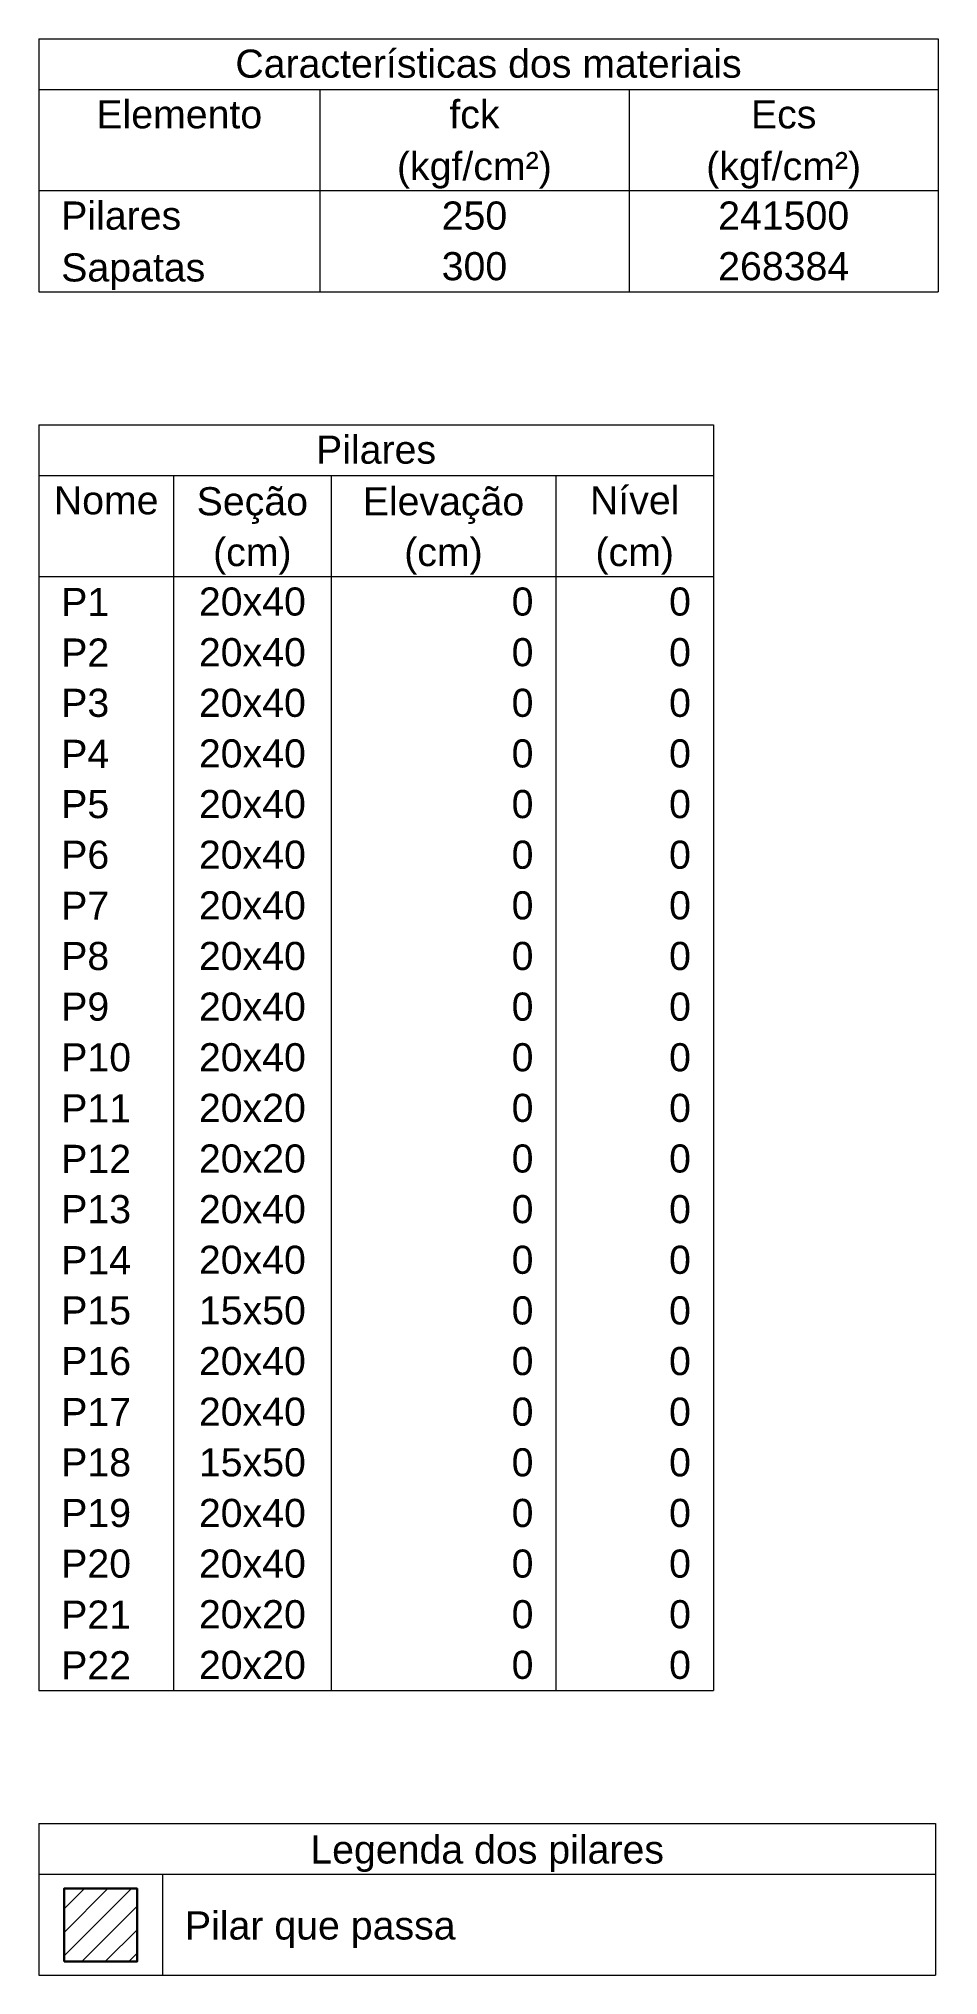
# Model space of a CAD drawing. Header units: millimetres. Extents: x 180 to 11148, y -1598 to 1045.
# Drawn here: x 503.82 to 510.6, y 26.73 to 41.31 of the extents above; entities that cross this region are included whole.
import ezdxf

# ---------------------------------------------------------------- set-up
doc = ezdxf.new("R2010")
doc.units = ezdxf.units.MM
doc.header["$MEASUREMENT"] = 0
for name, color, linetype, lineweight in [('FO-Hachura pilar que passa', 19, 'Continuous', 5), ('FO-Pilares', 4, 'Continuous', 30), ('FO-Textos das vigas', 7, 'Continuous', 5), ('FO-Textos dos pilares', 7, 'Continuous', 5)]:
    doc.layers.add(name, color=color, linetype=linetype, lineweight=lineweight)
doc.styles.add('Arial', font='arial.ttf')

msp = doc.modelspace()

# ---------------------------------------------------------------- texts
at = {"layer": 'FO-Textos das vigas', "linetype": 'Continuous', "char_height": 0.2118, "line_spacing_factor": 0.798, "style": 'Arial'}
for s, insert, width, attachment_point in [('Características dos materiais', (507.2073, 41.0156), 7.58888, 8), ('Elemento', (504.8775, 40.6344), 2.485666, 8), ('fck', (507.1014, 40.6344), 0.754014, 8), ('Ecs', (509.4312, 40.6344), 0.983372, 8), ('(kgf/cm²)', (507.101, 40.1835), 2.319382, 8), ('(kgf/cm²)', (509.431, 40.1835), 2.319382, 8), ('Pilares', (503.9879, 39.8719), 1.80046, 7), ('250', (507.1014, 39.8719), 0.980505, 8), ('241500', (509.4312, 39.8719), 1.96101, 8), ('Sapatas', (503.988, 39.4205), 2.158831, 7), ('300', (507.1014, 39.4907), 0.980505, 8), ('268384', (509.4312, 39.4907), 1.96101, 8), ('Legenda dos pilares', (507.197, 27.5085), 5.298168, 8), ('Pilar que passa', (504.92, 26.9365), 4.056768, 7)]:
    msp.add_mtext(s, dxfattribs=dict(at, insert=insert, width=width, attachment_point=attachment_point))
at = {"layer": 'FO-Textos dos pilares', "linetype": 'Continuous', "char_height": 0.2118, "line_spacing_factor": 0.798, "style": 'Arial'}
for s, insert, width, attachment_point in [('Pilares', (506.3601, 38.1094), 1.80046, 8), ('Nome', (504.3268, 37.7282), 1.568235, 8), ('Seção', (505.428, 37.6585), 1.668579, 8), ('Elevação', (506.868, 37.6585), 2.422593, 8), ('Nível', (508.3087, 37.7282), 1.341744, 8), ('(cm)', (505.428, 37.2775), 1.175459, 8), ('(cm)', (506.868, 37.2775), 1.175459, 8), ('(cm)', (508.309, 37.2775), 1.175459, 8), ('20x40', (505.4282, 36.9657), 1.596905, 8), ('0', (507.5462, 36.9657), 0.326835, 9), ('0', (508.7323, 36.9657), 0.326835, 9), ('P1', (503.9879, 36.9657), 0.71961, 7), ('P2', (503.9879, 36.5845), 0.71961, 7), ('20x40', (505.4282, 36.5845), 1.596905, 8), ('0', (507.5462, 36.5845), 0.326835, 9), ('0', (508.7323, 36.5845), 0.326835, 9), ('P3', (503.9879, 36.2032), 0.71961, 7), ('20x40', (505.4282, 36.2032), 1.596905, 8), ('0', (507.5462, 36.2032), 0.326835, 9), ('0', (508.7323, 36.2032), 0.326835, 9), ('P4', (503.9879, 35.822), 0.71961, 7), ('20x40', (505.4282, 35.822), 1.596905, 8), ('0', (507.5462, 35.822), 0.326835, 9), ('0', (508.7323, 35.822), 0.326835, 9), ('P5', (503.9879, 35.4407), 0.71961, 7), ('20x40', (505.4282, 35.4407), 1.596905, 8), ('0', (507.5462, 35.4407), 0.326835, 9), ('0', (508.7323, 35.4407), 0.326835, 9), ('P6', (503.9879, 35.0595), 0.71961, 7), ('20x40', (505.4282, 35.0595), 1.596905, 8), ('0', (507.5462, 35.0595), 0.326835, 9), ('0', (508.7323, 35.0595), 0.326835, 9), ('P7', (503.9879, 34.6783), 0.71961, 7), ('20x40', (505.4282, 34.6783), 1.596905, 8), ('0', (507.5462, 34.6783), 0.326835, 9), ('0', (508.7323, 34.6783), 0.326835, 9), ('P8', (503.9879, 34.297), 0.71961, 7), ('20x40', (505.4282, 34.297), 1.596905, 8), ('0', (507.5462, 34.297), 0.326835, 9), ('0', (508.7323, 34.297), 0.326835, 9), ('P9', (503.9879, 33.9158), 0.71961, 7), ('20x40', (505.4282, 33.9158), 1.596905, 8), ('0', (507.5462, 33.9158), 0.326835, 9), ('0', (508.7323, 33.9158), 0.326835, 9), ('P10', (503.9879, 33.5345), 1.046446, 7), ('20x40', (505.4282, 33.5345), 1.596905, 8), ('0', (507.5462, 33.5345), 0.326835, 9), ('0', (508.7323, 33.5345), 0.326835, 9), ('P11', (503.9879, 33.1533), 1.046446, 7), ('20x20', (505.4282, 33.1533), 1.596905, 8), ('0', (507.5462, 33.1533), 0.326835, 9), ('0', (508.7323, 33.1533), 0.326835, 9), ('P12', (503.9879, 32.7721), 1.046446, 7), ('20x20', (505.4282, 32.7721), 1.596905, 8), ('0', (507.5462, 32.7721), 0.326835, 9), ('0', (508.7323, 32.7721), 0.326835, 9), ('P13', (503.9879, 32.3908), 1.046446, 7), ('20x40', (505.4282, 32.3908), 1.596905, 8), ('0', (507.5462, 32.3908), 0.326835, 9), ('0', (508.7323, 32.3908), 0.326835, 9), ('20x40', (505.4282, 32.0096), 1.596905, 8), ('0', (507.5462, 32.0096), 0.326835, 9), ('0', (508.7323, 32.0096), 0.326835, 9), ('P14', (503.9879, 32.0096), 1.046446, 7), ('P15', (503.9879, 31.6283), 1.046446, 7), ('15x50', (505.4282, 31.6283), 1.596905, 8), ('0', (507.5462, 31.6283), 0.326835, 9), ('0', (508.7323, 31.6283), 0.326835, 9), ('P16', (503.9879, 31.2471), 1.046446, 7), ('20x40', (505.4282, 31.2471), 1.596905, 8), ('0', (507.5462, 31.2471), 0.326835, 9), ('0', (508.7323, 31.2471), 0.326835, 9), ('P17', (503.9879, 30.8659), 1.046446, 7), ('20x40', (505.4282, 30.8659), 1.596905, 8), ('0', (507.5462, 30.8659), 0.326835, 9), ('0', (508.7323, 30.8659), 0.326835, 9), ('P18', (503.9879, 30.4846), 1.046446, 7), ('15x50', (505.4282, 30.4846), 1.596905, 8), ('0', (507.5462, 30.4846), 0.326835, 9), ('0', (508.7323, 30.4846), 0.326835, 9), ('P19', (503.9879, 30.1034), 1.046446, 7), ('20x40', (505.4282, 30.1034), 1.596905, 8), ('0', (507.5462, 30.1034), 0.326835, 9), ('0', (508.7323, 30.1034), 0.326835, 9), ('P20', (503.9879, 29.7221), 1.046446, 7), ('20x40', (505.4282, 29.7221), 1.596905, 8), ('0', (507.5462, 29.7221), 0.326835, 9), ('0', (508.7323, 29.7221), 0.326835, 9), ('P21', (503.9879, 29.3409), 1.046446, 7), ('20x20', (505.4282, 29.3409), 1.596905, 8), ('0', (507.5462, 29.3409), 0.326835, 9), ('0', (508.7323, 29.3409), 0.326835, 9), ('P22', (503.9879, 28.9597), 1.046446, 7), ('20x20', (505.4282, 28.9597), 1.596905, 8), ('0', (507.5462, 28.9597), 0.326835, 9), ('0', (508.7323, 28.9597), 0.326835, 9)]:
    msp.add_mtext(s, dxfattribs=dict(at, insert=insert, width=width, attachment_point=attachment_point))

# ---------------------------------------------------------------- hatches: boundary and pattern name
at = {"layer": 'FO-Hachura pilar que passa', "linetype": 'Continuous'}
h = msp.add_hatch(dxfattribs=at)
h.set_pattern_fill('ANSI31', color=256, style=0)
h.set_pattern_definition([(45, (444.17699, 0.45553), (-0.08838835, 0.08838835), [])])
h.paths.add_polyline_path([(504.0091, 26.8339), (504.0091, 27.3845), (504.5598, 27.3845), (504.5598, 26.8339), (504.0091, 26.8339)])

# ---------------------------------------------------------------- linework, layer by layer
at = {"layer": 'FO-Pilares'}
msp.add_lwpolyline([(504.0091, 26.8339), (504.0091, 27.3845), (504.5598, 27.3845), (504.5598, 26.8339), (504.0091, 26.8339)], close=True, dxfattribs=at)
at = {"layer": 'FO-Textos das vigas'}
for p, q in [((503.8185, 41.3121), (510.5961, 41.3121)), ((503.8185, 41.3121), (503.8185, 40.9309)), ((510.5961, 41.3121), (510.5961, 40.9309)), ((503.8185, 40.9309), (510.5961, 40.9309)), ((503.8185, 40.9309), (503.8185, 39.4059)), ((505.9365, 40.9309), (505.9365, 39.4059)), ((508.2663, 40.9309), (508.2663, 39.4059)), ((510.5961, 40.9309), (510.5961, 39.4059)), ((503.8185, 40.1684), (510.5961, 40.1684)), ((503.8185, 39.4059), (510.5961, 39.4059)), ((503.8185, 27.8749), (510.5749, 27.8749)), ((503.8185, 27.8749), (503.8185, 26.7312)), ((510.5749, 27.8749), (510.5749, 26.7312)), ((503.8185, 27.4937), (510.5749, 27.4937)), ((504.7504, 27.4937), (504.7504, 26.7312)), ((503.8185, 26.7312), (510.5749, 26.7312))]:
    msp.add_line(p, q, dxfattribs=at)
at = {"layer": 'FO-Textos dos pilares'}
for p, q in [((503.8185, 38.4059), (508.9017, 38.4059)), ((503.8185, 38.4059), (503.8185, 28.8749)), ((508.9017, 38.4059), (508.9017, 28.8749)), ((503.8185, 38.0247), (508.9017, 38.0247)), ((504.8351, 38.0247), (504.8351, 28.8749)), ((506.0212, 38.0247), (506.0212, 28.8749)), ((507.7156, 38.0247), (507.7156, 28.8749)), ((503.8185, 37.2622), (508.9017, 37.2622)), ((503.8185, 28.8749), (508.9017, 28.8749))]:
    msp.add_line(p, q, dxfattribs=at)

msp.set_redraw_order([(e.dxf.handle, doc.entitydb.next_handle()) for e in msp.query("TEXT MTEXT ATTDEF DIMENSION ARC_DIMENSION")])  # texts and dimensions are drawn at this point

doc.saveas('drawing.dxf')
